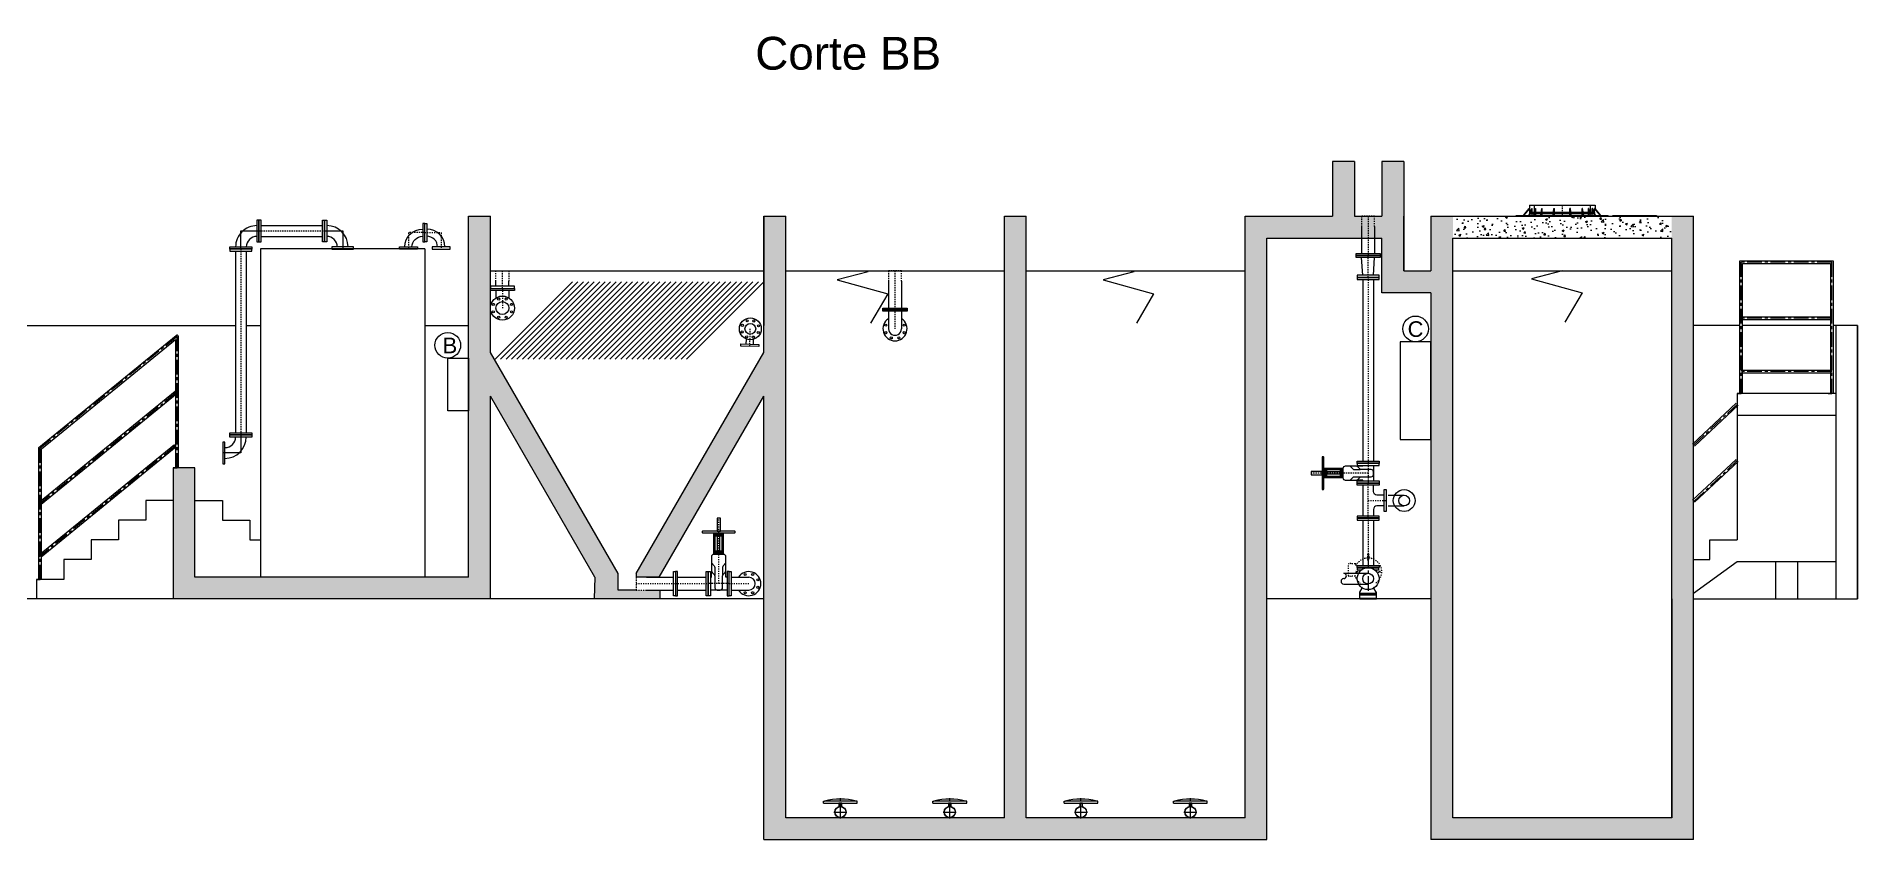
# Model space of a CAD drawing. Header units: millimetres. Extents: x 100 to 940, y 100 to 694.
# Drawn here: x 240.6 to 396.7, y 336.7 to 405.5 of the extents above; entities that cross this region are included whole.
import ezdxf

# ---------------------------------------------------------------- set-up
doc = ezdxf.new("R2010")
doc.units = ezdxf.units.MM
for name, pattern in [('CENTER', [2, 1.25, -0.25, 0.25, -0.25]), ('HIDDEN2', [4.7625, 3.175, -1.5875]), ('SGC_DASHDOT', [1, 0.5, -0.25, 0, -0.25]), ('SGC_HIDDEN', [0.375, 0.25, -0.125])]:
    doc.linetypes.add(name, pattern=pattern)
for name, color, linetype, lineweight in [('37-P-HS-AG-Q', 4, 'Continuous', 9), ('Alvenaria', 8, 'Continuous', 9), ('AM_9', 253, 'Continuous', 13), ('Aço 1020', 6, 'Continuous', 9), ('Centro', 1, 'CENTER', 5), ('contorno', 1, 'Continuous', 9), ('COTAS', 5, 'Continuous', 5), ('M-EQUIPAMENTOS', 1, 'Continuous', 9), ('PAREDE', 7, 'Continuous', 9), ('SGC-Conexoes (Desenho Unifilar)', 6, 'Continuous', 5), ('SGC-Conexoes (Furos)', 9, 'Continuous', 5), ('SGC-Conexoes (Linhas Externas)', 6, 'Continuous', 9), ('SGC-EIXOS', 9, 'SGC_DASHDOT', 9), ('SGC-PONTAS', 2, 'SGC_HIDDEN', 9), ('SGC-Tubos (Desenho Bifilar)', 6, 'Continuous', 9), ('SGC-Valvulas (Acionamento)', 2, 'Continuous', 9), ('SGC-Valvulas (Linhas Externas)', 3, 'Continuous', 9)]:
    doc.layers.add(name, color=color, linetype=linetype, lineweight=lineweight)
doc.styles.get("Standard").update_dxf_attribs({"font": 'arial.ttf'})
pattern_1 = [(50, (1924.3093, 462.3803), (1.6810786, -0.1470753), [0.1757812, -1.9335938]), (355, (1924.3093, 462.3803), (-0.3251984, 1.7629503), [0.140625, -1.546875]), (100.45144, (1924.4494, 462.368), (1.3558801, 1.615875), [0.149391, -1.6433018]), (46.1842, (1924.3093, 462.849), (2.5013469, -0.3879358), [0.263672, -2.9003906]), (96.63564, (1924.5177, 462.8167), (2.190614, 2.2830905), [0.2240867, -2.464954]), (351.18416, (1924.3093, 462.849), (2.190614, 2.2830905), [0.2109375, -2.3203125]), (21, (1924.5436, 462.7318), (1.3990009, -0.943638), [0.1757812, -1.9335938]), (326, (1924.5436, 462.7318), (0.5702703, 1.6995704), [0.140625, -1.546875]), (71.45144, (1924.6602, 462.6532), (1.9692712, 0.7559324), [0.149391, -1.6433018]), (37.5, (1924.30926, 462.38026), (0.02849966, 0.78021997), [0, -1.528125, 0, -1.5703125, 0, -1.5527344]), (7.5, (1924.3093, 462.3803), (0.61656923, 0.92440245), [0, -0.8953125, 0, -1.49296875, 0, -0.59179687]), (327.5, (1923.7866, 462.38026), (1.25114633, -0.05286298), [0, -0.5859375, 0, -1.828125, 0, -2.42578125]), (317.5, (1923.5522, 462.3803), (1.3668426, 0.23462105), [0, -0.76171875, 0, -1.2140625, 0, -1.72265625])]

msp = doc.modelspace()

# ---------------------------------------------------------------- texts
at = {"layer": 'COTAS', "insert": (302.25, 405.51), "char_height": 2.812, "attachment_point": 1}
msp.add_mtext_dynamic_manual_height_columns('Corte BB', width=4099.9241, gutter_width=0.75, heights=[0], dxfattribs=at)
at = {"layer": 'COTAS', "color": 2, "lineweight": 20, "char_height": 1.34, "attachment_point": 1}
for s, insert in [('C', (358.17, 381.13)), ('B', (275.46, 379.73))]:
    msp.add_mtext_dynamic_manual_height_columns(s, width=1385.5134, gutter_width=0.75, heights=[0], dxfattribs=dict(at, insert=insert))

# ---------------------------------------------------------------- blocks, each defined once
blk = doc.blocks.new('BB-1-CD13-N10-D100-S0', base_point=(18535, 26959))
at = {"layer": 'SGC-Conexoes (Linhas Externas)'}
blk.add_lwpolyline([(18355, 26849), (18355, 27069), (18374, 27069), (18374, 26849)], close=True, dxfattribs=at)
for points in [[(18620, 27018), (18374, 27018)], [(18620, 26900), (18374, 26900)]]:
    blk.add_lwpolyline(points, dxfattribs=at)
at = {"layer": 'SGC-EIXOS'}
blk.add_line((18715, 26959), (18355, 26959), dxfattribs=at)
at = {"layer": 'SGC-PONTAS'}
blk.add_lwpolyline([(18620, 26900), (18715, 26900), (18715, 27018), (18620, 27018)], dxfattribs=at)
blk = doc.blocks.new('BB-1-EH01-N10-D100-S0', base_point=(440692, 47249))
at = {"layer": 'SGC-EIXOS'}
for p, q in [((440692, 47249), (440692, 47849)), ((440787, 47249), (440597, 47249))]:
    blk.add_line(p, q, dxfattribs=at)
at = {"layer": 'SGC-Valvulas (Acionamento)'}
blk.add_lwpolyline([(440707, 47729), (440707, 47849), (440677, 47849), (440677, 47729)], close=True, dxfattribs=at)
blk.add_lwpolyline([(440736, 47714), (440838, 47714, 0.414214), (440842, 47718), (440842, 47725, 0.414214), (440838, 47729), (440546, 47729, 0.414214), (440542, 47725), (440542, 47718, 0.414214), (440546, 47714), (440648, 47714)], format="xyb", dxfattribs=at)
at = {"layer": 'SGC-Valvulas (Linhas Externas)'}
for p, q in [((440648, 47714), (440736, 47714)), ((440648, 47517), (440648, 47714)), ((440736, 47704), (440648, 47704)), ((440736, 47694), (440648, 47694)), ((440736, 47684), (440648, 47684)), ((440659, 47547), (440659, 47684)), ((440681, 47547), (440681, 47684)), ((440703, 47547), (440703, 47684)), ((440725, 47547), (440725, 47684)), ((440736, 47517), (440736, 47714)), ((440736, 47547), (440648, 47547)), ((440736, 47537), (440648, 47537)), ((440736, 47527), (440648, 47527)), ((440616, 47308), (440625, 47308)), ((440625, 47308), (440625, 47359)), ((440758, 47308), (440758, 47359)), ((440768, 47308), (440758, 47308)), ((440768, 47190), (440616, 47190))]:
    blk.add_line(p, q, dxfattribs=at)
blk.add_lwpolyline([(440727, 47212), (440727, 47318, -0.198912), (440734, 47334), (440752, 47352, 0.198912), (440758, 47368), (440758, 47495, 0.414214), (440736, 47517), (440648, 47517, 0.414214), (440625, 47495), (440625, 47368, 0.198912), (440632, 47352), (440650, 47334, -0.198912), (440657, 47318), (440657, 47212, 0.414214), (440679, 47190), (440705, 47190, 0.414214)], format="xyb", close=True, dxfattribs=at)
for points in [[(440597, 47139), (440597, 47359), (440616, 47359), (440616, 47139)], [(440787, 47139), (440787, 47359), (440768, 47359), (440768, 47139)]]:
    blk.add_lwpolyline(points, close=True, dxfattribs=at)
for points in [[(440625, 47438), (440650, 47413, -0.198912), (440657, 47397), (440657, 47327)], [(440758, 47438), (440734, 47413, 0.198912), (440727, 47397), (440727, 47327)]]:
    blk.add_lwpolyline(points, format="xyb", dxfattribs=at)
blk = doc.blocks.new('BB-4-CC01-N10-D100-S0', base_point=(9653, 38781))
at = {"layer": 'SGC-Conexoes (Furos)'}
for centre in [(9619, 38864), (9688, 38864), (9736, 38816), (9619, 38698), (9688, 38698), (9736, 38747)]:
    blk.add_ellipse(centre, major_axis=(-9.5, 0), ratio=1, dxfattribs=at)
at = {"layer": 'SGC-Conexoes (Linhas Externas)'}
for p, q in [((9492, 38840), (9653, 38840)), ((9492, 38722), (9653, 38722))]:
    blk.add_line(p, q, dxfattribs=at)
blk.add_lwpolyline([(9473, 38891), (9492, 38891), (9492, 38671), (9473, 38671)], close=True, dxfattribs=at)
for radius, start, end in [(110, 212.4364, 147.5636), (59, 270, 90)]:
    blk.add_arc((9653, 38781), radius, start, end, dxfattribs=at)
at = {"layer": 'SGC-EIXOS'}
blk.add_line((9473, 38781), (9653, 38781), dxfattribs=at)
blk = doc.blocks.new('BB-1-CA06-N10-D100-S0-L300')
at = {"layer": 'SGC-EIXOS'}
blk.add_line((150, 0), (-150, 0), dxfattribs=at)
at = {"layer": 'SGC-Tubos (Desenho Bifilar)'}
for p, q in [((131, 59), (-131, 59)), ((131, -59), (-131, -59))]:
    blk.add_line(p, q, dxfattribs=at)
for points in [[(-150, -110), (-150, 110), (-131, 110), (-131, -110)], [(150, -110), (150, 110), (131, 110), (131, -110)]]:
    blk.add_lwpolyline(points, close=True, dxfattribs=at)
blk = doc.blocks.new('chassi lateral')
at = {"layer": 'Centro'}
for p, q in [((-2164, 7544), (-2164, 7532)), ((-2158, 7589), (-2158, 7575)), ((-2058, 7589), (-2058, 7575)), ((-2052, 7544), (-2052, 7532))]:
    blk.add_line(p, q, dxfattribs=at)
at = {"layer": 'contorno'}
for p, q in [((-2184, 7586), (-2031, 7586)), ((-2184, 7535), (-2184, 7586)), ((-2184, 7573), (-2031, 7573)), ((-2184, 7541), (-2031, 7541)), ((-2184, 7535), (-2031, 7535)), ((-2168, 7578), (-2047, 7578)), ((-2031, 7535), (-2031, 7586))]:
    blk.add_line(p, q, dxfattribs=at)
for centre, start, end in [((-2168, 7572), 90, 167.6822), ((-2047, 7572), 12.3178, 90)]:
    blk.add_arc(centre, 6, start, end, dxfattribs=at)
blk = doc.blocks.new('M12 x 25')
at = {"layer": 'Centro'}
blk.add_line((-2058, 7582), (-2058, 7572), dxfattribs=at)
at = {"layer": 'contorno'}
for p, q in [((-2064, 7578), (-2064, 7576)), ((-2062, 7575), (-2064, 7576)), ((-2064, 7576), (-2052, 7576)), ((-2062, 7578), (-2062, 7575)), ((-2062, 7575), (-2053, 7575)), ((-2053, 7578), (-2053, 7575)), ((-2052, 7576), (-2053, 7575)), ((-2052, 7578), (-2052, 7576))]:
    blk.add_line(p, q, dxfattribs=at)
blk = doc.blocks.new('redutor lateral carc. 112')
at = {"layer": 'AM_9', "linetype": 'HIDDEN2', "ltscale": 3}
for p, q in [((-1418, 9177), (-1437, 9177)), ((-1437, 9171), (-1418, 9171)), ((-1331, 9283), (-1331, 9264)), ((-1325, 9264), (-1325, 9283)), ((-1219, 9177), (-1237, 9177)), ((-1237, 9171), (-1219, 9171))]:
    blk.add_line(p, q, dxfattribs=at)
for centre, radius, start, end in [((-1437, 9180), 3, 180, 270), ((-1437, 9168), 3, 90, 180), ((-1328, 9174), 125, 304.7659, 152.8264), ((-1334, 9283), 3, 0, 90), ((-1322, 9283), 3, 90, 180), ((-1219, 9180), 3, 270, 0), ((-1219, 9168), 3, 0, 90), ((-1328, 9174), 125, 194.5207, 235.2341)]:
    blk.add_arc(centre, radius, start, end, dxfattribs=at)
blk = doc.blocks.new('112MFFSEM-PEE1-1')
at = {"layer": 'AM_9', "linetype": 'HIDDEN2', "ltscale": 3}
for p, q in [((-180, -38), (-180, 70)), ((-157, 75), (-177, 74)), ((-155, 72), (-157, 75)), ((-117, 72), (-155, 72)), ((-112, 67), (-112, 56)), ((-112, 60), (-110, 60)), ((-5, 163), (-6, 125)), ((5, 163), (6, 125)), ((-157, -42), (-177, -41)), ((-155, -40), (-157, -42)), ((-118, -40), (-155, -40))]:
    blk.add_line(p, q, dxfattribs=at)
blk.add_arc((0, 163), 5, 1.5482, 178.4518, dxfattribs=at)
for centre, major_axis, start_param, end_param in [((-177, 70), (-3.42, 0), -1.521479, 0), ((-117, 67), (-5.7, 0), 3.141593, 4.712389), ((-177, -38), (3.42, 0), 3.141593, 4.663072)]:
    blk.add_ellipse(centre, major_axis=major_axis, ratio=0.99585, start_param=start_param, end_param=end_param, dxfattribs=at)
blk = doc.blocks.new('CARCAÇA DE ENTRADA L')
at = {"layer": 'contorno'}
for p, q in [((-1975, 8864), (-1785, 8864)), ((-1975, 8845), (-1975, 8864)), ((-1934, 8842), (-1972, 8842)), ((-1788, 8842), (-1825, 8842)), ((-1785, 8864), (-1785, 8845))]:
    blk.add_line(p, q, dxfattribs=at)
for centre, start, end in [((-1972, 8845), 180, 270), ((-1788, 8845), 270, 0)]:
    blk.add_arc(centre, 3, start, end, dxfattribs=at)
blk = doc.blocks.new('BB-1-CI07-N10-D100-S80', base_point=(483985, 8090))
at = {"layer": 'SGC-Conexoes (Linhas Externas)'}
for p, q in [((484066, 8139), (483904, 8149)), ((484066, 8041), (483904, 8031))]:
    blk.add_line(p, q, dxfattribs=at)
for points in [[(483885, 7980), (483885, 8200), (483904, 8200), (483904, 7980)], [(484085, 7990), (484085, 8190), (484066, 8190), (484066, 7990)]]:
    blk.add_lwpolyline(points, close=True, dxfattribs=at)
at = {"layer": 'SGC-EIXOS'}
blk.add_line((484085, 8090), (483885, 8090), dxfattribs=at)
blk = doc.blocks.new('BB-1-CA06-N10-D80-S0-L1700')
at = {"layer": 'SGC-EIXOS'}
blk.add_line((850, 0), (-850, 0), dxfattribs=at)
at = {"layer": 'SGC-Tubos (Desenho Bifilar)'}
for p, q in [((831, 49), (-831, 49)), ((831, -49), (-831, -49))]:
    blk.add_line(p, q, dxfattribs=at)
for points in [[(-850, -100), (-850, 100), (-831, 100), (-831, -100)], [(850, -100), (850, 100), (831, 100), (831, -100)]]:
    blk.add_lwpolyline(points, close=True, dxfattribs=at)
blk = doc.blocks.new('BB-1-CG01-N10-D80-S80', base_point=(-223113, 242056))
at = {"layer": 'SGC-Conexoes (Linhas Externas)'}
blk.add_line((-223254, 242007), (-222972, 242007), dxfattribs=at)
for points in [[(-223273, 241956), (-223273, 242156), (-223254, 242156), (-223254, 241956)], [(-223213, 242221), (-223013, 242221), (-223013, 242202), (-223213, 242202)], [(-222953, 241956), (-222953, 242156), (-222972, 242156), (-222972, 241956)]]:
    blk.add_lwpolyline(points, close=True, dxfattribs=at)
for points in [[(-223162, 242202), (-223162, 242137, -0.414214), (-223195, 242105), (-223254, 242105)], [(-223064, 242202), (-223064, 242137, 0.414214), (-223032, 242105), (-222972, 242105)]]:
    blk.add_lwpolyline(points, format="xyb", dxfattribs=at)
at = {"layer": 'SGC-EIXOS'}
for p, q in [((-223113, 242056), (-223113, 242221)), ((-222953, 242056), (-223273, 242056))]:
    blk.add_line(p, q, dxfattribs=at)
blk = doc.blocks.new('BB-1-EH01-N10-D80-S0', base_point=(-380638, 191436))
at = {"layer": 'SGC-EIXOS'}
for p, q in [((-380638, 191436), (-380638, 191956)), ((-380548, 191436), (-380728, 191436))]:
    blk.add_line(p, q, dxfattribs=at)
at = {"layer": 'SGC-Valvulas (Acionamento)'}
blk.add_lwpolyline([(-380596, 191842), (-380491, 191842, 0.414214), (-380488, 191846), (-380488, 191853, 0.414214), (-380491, 191856), (-380784, 191856, 0.414214), (-380788, 191853), (-380788, 191846, 0.414214), (-380784, 191842), (-380680, 191842)], format="xyb", dxfattribs=at)
blk.add_lwpolyline([(-380624, 191856), (-380624, 191956), (-380652, 191956), (-380652, 191856)], close=True, dxfattribs=at)
at = {"layer": 'SGC-Valvulas (Linhas Externas)'}
for p, q in [((-380680, 191842), (-380596, 191842)), ((-380680, 191666), (-380680, 191842)), ((-380596, 191834), (-380680, 191834)), ((-380596, 191825), (-380680, 191825)), ((-380596, 191817), (-380680, 191817)), ((-380669, 191691), (-380669, 191817)), ((-380648, 191691), (-380648, 191817)), ((-380627, 191691), (-380627, 191817)), ((-380606, 191691), (-380606, 191817)), ((-380596, 191666), (-380596, 191842)), ((-380596, 191691), (-380680, 191691)), ((-380596, 191683), (-380680, 191683)), ((-380596, 191674), (-380680, 191674)), ((-380709, 191485), (-380701, 191485)), ((-380701, 191485), (-380701, 191536)), ((-380575, 191485), (-380575, 191536)), ((-380567, 191485), (-380575, 191485)), ((-380567, 191387), (-380709, 191387))]:
    blk.add_line(p, q, dxfattribs=at)
blk.add_lwpolyline([(-380605, 191408), (-380605, 191498, -0.198912), (-380598, 191513), (-380581, 191530, 0.198912), (-380575, 191545), (-380575, 191645, 0.414214), (-380596, 191666), (-380680, 191666, 0.414214), (-380701, 191645), (-380701, 191545, 0.198912), (-380695, 191530), (-380677, 191513, -0.198912), (-380671, 191498), (-380671, 191408, 0.414214), (-380650, 191387), (-380626, 191387, 0.414214)], format="xyb", close=True, dxfattribs=at)
for points in [[(-380728, 191336), (-380728, 191536), (-380709, 191536), (-380709, 191336)], [(-380548, 191336), (-380548, 191536), (-380567, 191536), (-380567, 191336)]]:
    blk.add_lwpolyline(points, close=True, dxfattribs=at)
for points in [[(-380701, 191601), (-380677, 191577, -0.198912), (-380671, 191563), (-380671, 191507)], [(-380575, 191601), (-380598, 191577, 0.198912), (-380605, 191563), (-380605, 191507)]]:
    blk.add_lwpolyline(points, format="xyb", dxfattribs=at)
blk = doc.blocks.new('BB-1-CA06-N10-D80-S0-L454')
at = {"layer": 'SGC-EIXOS'}
blk.add_line((227, 0), (-227, 0), dxfattribs=at)
at = {"layer": 'SGC-Tubos (Desenho Bifilar)'}
for p, q in [((208, 49), (-208, 49)), ((208, -49), (-208, -49))]:
    blk.add_line(p, q, dxfattribs=at)
for points in [[(-227, -100), (-227, 100), (-208, 100), (-208, -100)], [(227, -100), (227, 100), (208, 100), (208, -100)]]:
    blk.add_lwpolyline(points, close=True, dxfattribs=at)
blk = doc.blocks.new('BB-2-CG01-N10-D80-S50', base_point=(-173065, -8736))
at = {"layer": 'SGC-Conexoes (Furos)'}
for centre in [(-173095, -8662), (-173034, -8662), (-173139, -8705), (-173139, -8766), (-173095, -8809), (-173034, -8809), (-172991, -8705), (-172991, -8766)]:
    blk.add_circle(centre, 9.5, dxfattribs=at)
at = {"layer": 'SGC-Conexoes (Linhas Externas)'}
for p, q in [((-173098, -8595), (-173098, -8641)), ((-173032, -8595), (-173032, -8641))]:
    blk.add_line(p, q, dxfattribs=at)
blk.add_lwpolyline([(-173147, -8576), (-172982, -8576), (-172982, -8595), (-173147, -8595)], close=True, dxfattribs=at)
for radius in [100, 49]:
    blk.add_circle((-173065, -8736), radius, dxfattribs=at)
at = {"layer": 'SGC-EIXOS'}
blk.add_line((-173065, -8576), (-173065, -8736), dxfattribs=at)
blk = doc.blocks.new('BB-1-CC01-N10-D50-S0', base_point=(-174500, -10107))
at = {"layer": 'SGC-Conexoes (Linhas Externas)'}
for points in [[(-174650, -10025), (-174631, -10025), (-174631, -10190), (-174650, -10190)], [(-174418, -10257), (-174418, -10238), (-174583, -10238), (-174583, -10257)]]:
    blk.add_lwpolyline(points, close=True, dxfattribs=at)
for radius in [164, 98]:
    blk.add_arc((-174631, -10238), radius, 360, 90, dxfattribs=at)
at = {"layer": 'SGC-EIXOS'}
for p, q in [((-174650, -10107), (-174500, -10107)), ((-174500, -10107), (-174500, -10257))]:
    blk.add_line(p, q, dxfattribs=at)
blk = doc.blocks.new('BB-1-CC01-N10-D80-S0', base_point=(373179.552, 32989.429))
at = {"layer": 'SGC-Conexoes (Linhas Externas)'}
for points in [[(373179.387, 32989.529), (373179.406, 32989.529), (373179.406, 32989.329), (373179.387, 32989.329)], [(373179.652, 32989.264), (373179.652, 32989.283), (373179.452, 32989.283), (373179.452, 32989.264)]]:
    blk.add_lwpolyline(points, close=True, dxfattribs=at)
for radius in [0.195, 0.097]:
    blk.add_arc((373179.406, 32989.283), radius, 360, 90, dxfattribs=at)
at = {"layer": 'SGC-EIXOS'}
for p, q in [((373179.387, 32989.429), (373179.552, 32989.429)), ((373179.552, 32989.429), (373179.552, 32989.264))]:
    blk.add_line(p, q, dxfattribs=at)
blk = doc.blocks.new('BB-1-CA06-N10-D80-S0-L600')
at = {"layer": 'SGC-EIXOS'}
blk.add_line((300, 0), (-300, 0), dxfattribs=at)
at = {"layer": 'SGC-Tubos (Desenho Bifilar)'}
for p, q in [((281, 49), (-281, 49)), ((281, -49), (-281, -49))]:
    blk.add_line(p, q, dxfattribs=at)
for points in [[(-300, -100), (-300, 100), (-281, 100), (-281, -100)], [(300, -100), (300, 100), (281, 100), (281, -100)]]:
    blk.add_lwpolyline(points, close=True, dxfattribs=at)
blk = doc.blocks.new('BB-2-LC01-N0-D0-S0', base_point=(-106625, -46704))
at = {"layer": 'SGC-Conexoes (Linhas Externas)'}
for p, q in [((-106979, -46798), (-106926, -46735)), ((-106975, -46798), (-106921, -46735)), ((-106930, -46798), (-106904, -46735)), ((-106926, -46735), (-106921, -46735)), ((-106925, -46704), (-106325, -46704)), ((-106925, -46704), (-106925, -46735)), ((-106925, -46798), (-106900, -46735)), ((-106921, -46795), (-106921, -46735)), ((-106330, -46771), (-106920, -46771)), ((-106920, -46771), (-106920, -46779)), ((-106920, -46779), (-106330, -46779)), ((-106904, -46735), (-106900, -46735)), ((-106900, -46798), (-106900, -46735)), ((-106884, -46798), (-106869, -46735)), ((-106882, -46704), (-106369, -46704)), ((-106882, -46704), (-106882, -46771)), ((-106879, -46798), (-106865, -46735)), ((-106869, -46735), (-106865, -46735)), ((-106865, -46798), (-106865, -46735)), ((-106822, -46798), (-106812, -46735)), ((-106817, -46798), (-106807, -46735)), ((-106812, -46735), (-106807, -46735)), ((-106807, -46798), (-106807, -46735)), ((-106787, -46771), (-106787, -46779)), ((-106764, -46771), (-106764, -46779)), ((-106708, -46798), (-106701, -46735)), ((-106703, -46798), (-106697, -46735)), ((-106701, -46735), (-106697, -46735)), ((-106697, -46798), (-106697, -46735)), ((-106547, -46798), (-106554, -46735)), ((-106549, -46735), (-106554, -46735)), ((-106554, -46798), (-106554, -46735)), ((-106543, -46798), (-106549, -46735)), ((-106487, -46771), (-106487, -46779)), ((-106464, -46771), (-106464, -46779)), ((-106439, -46735), (-106443, -46735)), ((-106433, -46798), (-106443, -46735)), ((-106443, -46798), (-106443, -46735)), ((-106429, -46798), (-106439, -46735)), ((-106382, -46735), (-106386, -46735)), ((-106371, -46798), (-106386, -46735)), ((-106386, -46798), (-106386, -46735)), ((-106367, -46798), (-106382, -46735)), ((-106369, -46704), (-106369, -46771)), ((-106325, -46798), (-106351, -46735)), ((-106347, -46735), (-106351, -46735)), ((-106351, -46798), (-106351, -46735)), ((-106321, -46798), (-106347, -46735)), ((-106330, -46771), (-106330, -46779)), ((-106276, -46798), (-106329, -46735)), ((-106325, -46735), (-106329, -46735)), ((-106329, -46795), (-106329, -46735)), ((-106325, -46704), (-106325, -46735)), ((-106271, -46798), (-106325, -46735)), ((-107045, -46798), (-106205, -46798)), ((-107045, -46804), (-107045, -46798)), ((-107045, -46804), (-106205, -46804)), ((-106205, -46804), (-106205, -46798)), ((-106205, -46804), (-106205, -46798))]:
    blk.add_line(p, q, dxfattribs=at)
at = {"layer": 'SGC-EIXOS'}
blk.add_line((-106625, -46704), (-106625, -46804), dxfattribs=at)
blk = doc.blocks.new('BB-2-CG01-N10-D100-S100', base_point=(134399, 233092))
at = {"layer": 'SGC-Conexoes (Furos)'}
for centre in [(134316, 233126), (134365, 233175), (134434, 233175), (134482, 233126), (134316, 233057), (134365, 233008), (134434, 233008), (134482, 233057)]:
    blk.add_circle(centre, 9.5, dxfattribs=at)
at = {"layer": 'SGC-Conexoes (Linhas Externas)'}
for p, q in [((134340, 233253), (134340, 233184)), ((134458, 233253), (134458, 233184))]:
    blk.add_line(p, q, dxfattribs=at)
blk.add_lwpolyline([(134289, 233272), (134509, 233272), (134509, 233253), (134289, 233253)], close=True, dxfattribs=at)
for radius in [110, 59]:
    blk.add_circle((134399, 233092), radius, dxfattribs=at)
at = {"layer": 'SGC-EIXOS'}
blk.add_line((134399, 233272), (134399, 233092), dxfattribs=at)
blk = doc.blocks.new('BB-1-CA09-N10-D100-S0-L160')
at = {"layer": 'SGC-EIXOS'}
blk.add_line((80, 0), (-80, 0), dxfattribs=at)
at = {"layer": 'SGC-PONTAS'}
blk.add_lwpolyline([(14.5, -59), (-80, -59), (-80, 59), (14.5, 59)], dxfattribs=at)
at = {"layer": 'SGC-Tubos (Desenho Bifilar)'}
for p, q in [((61, 59), (14.5, 59)), ((61, -59), (14.5, -59))]:
    blk.add_line(p, q, dxfattribs=at)
blk.add_lwpolyline([(80, -110), (80, 110), (61, 110), (61, -110)], close=True, dxfattribs=at)

# ---------------------------------------------------------------- hatches: boundary and pattern name
at = {"layer": 'Alvenaria'}
h = msp.add_hatch(dxfattribs=at)
h.set_pattern_fill('AR-CONC', color=256, scale=0.234375)
h.set_pattern_definition(pattern_1)
h.paths.add_polyline_path([(304.86, 390.14), (302.98, 390.14), (302.98, 380.76), (302.98, 378.46), (292.04, 359.51), (292.04, 359.2), (294.03, 359.2), (302.98, 374.71), (302.98, 336.7), (346.11, 336.7), (346.11, 388.26), (355.95, 388.26), (355.95, 383.58), (360.17, 383.58), (360.17, 336.7), (382.67, 336.7), (382.67, 390.14), (380.8, 390.14), (380.8, 338.58), (362.05, 338.58), (362.05, 390.14), (360.17, 390.14), (360.17, 385.45), (357.83, 385.45), (357.83, 394.83), (355.95, 394.83), (355.95, 390.14), (353.61, 390.14), (353.61, 394.83), (351.73, 394.83), (351.73, 390.14), (344.23, 390.14), (344.23, 338.58), (325.48, 338.58), (325.48, 390.14), (323.61, 390.14), (323.61, 338.58), (304.86, 338.58)])
h = msp.add_hatch(dxfattribs=at)
h.set_pattern_fill('AR-CONC', color=256, scale=0.234375)
h.set_pattern_definition(pattern_1)
h.paths.add_polyline_path([(254.23, 368.58), (252.36, 368.58), (252.36, 357.33), (279.55, 357.33), (279.55, 374.71), (288.51, 359.2), (288.45, 357.33), (294.08, 357.33), (294.08, 358.09), (292.93, 358.09), (292.04, 358.09), (290.49, 358.09), (290.49, 359.51), (279.55, 378.46), (279.55, 390.14), (277.67, 390.14), (277.67, 359.2), (254.23, 359.2)])
h = msp.add_hatch(dxfattribs=at)
h.set_pattern_fill('AR-CONC', color=256, scale=0.009375)
h.set_pattern_definition([(50, (-1179.1946, -1826.7712), (1.7079813, -0.1494289), [0.1785937, -1.9645313]), (355, (-1179.1946, -1826.7712), (-0.3304071, 1.7911579), [0.142875, -1.5716305]), (100.451445, (-1179.0523, -1826.7836), (1.3775742, 1.6417289), [0.1517813, -1.669596]), (46.1842, (-1179.1946, -1826.295), (2.541366, -0.3941468), [0.2678906, -2.9467969]), (96.63556, (-1178.9828, -1826.3278), (2.2256638, 2.31962), [0.227672, -2.5043963]), (351.18415, (-1179.1946, -1826.295), (2.2256638, 2.31962), [0.2143122, -2.357435]), (21, (-1178.9565, -1826.414), (1.4213849, -0.9587362), [0.1785937, -1.9645313]), (326, (-1178.9565, -1826.414), (0.579394, 1.7267622), [0.142875, -1.571625]), (71.451445, (-1178.838, -1826.4939), (2.0007789, 0.768026), [0.1517813, -1.6695932]), (37.5, (-1179.1946, -1826.77116), (0.02895566, 0.79270349), [0, -1.552575, 0, -1.5954375, 0, -1.57757813]), (7.5, (-1179.1946, -1826.7712), (0.62643434, 0.9391929), [0, -0.9096375, 0, -1.51685625, 0, -0.60126563]), (327.5, (-1179.7256, -1826.77116), (1.27116183, -0.05370697), [0, -0.5953125, 0, -1.857375, 0, -2.46459375]), (317.5, (-1179.9637, -1826.7712), (1.38871108, 0.23837335), [0, -0.77390625, 0, -1.2334875, 0, -1.75021875])])
h.paths.add_polyline_path([(380.8, 390.14), (362.05, 390.14), (362.05, 388.26), (380.8, 388.26)])

# ---------------------------------------------------------------- linework, layer by layer
at = {"color": 2, "lineweight": 20}
for points in [[(360.17, 379.38), (357.53, 379.38), (357.53, 371), (360.17, 371)], [(277.67, 373.45), (275.9, 373.45), (275.9, 377.98), (277.67, 377.98)]]:
    msp.add_lwpolyline(points, close=True, dxfattribs=at)
for centre in [(358.85, 380.48), (275.9, 379.07)]:
    msp.add_circle(centre, 1.1, dxfattribs=at)
at = {"layer": '37-P-HS-AG-Q'}
for p, q in [((279.55, 385.45), (302.98, 385.45)), ((304.86, 385.45), (323.61, 385.45)), ((325.48, 385.45), (344.23, 385.45)), ((362.05, 385.45), (380.8, 385.45))]:
    msp.add_line(p, q, dxfattribs=at)
for points in [[(311.92, 385.36), (309.28, 384.68), (313.62, 383.47), (312.14, 380.97)], [(334.7, 385.36), (332.06, 384.68), (336.4, 383.47), (334.92, 380.97)], [(371.42, 385.45), (368.79, 384.78), (373.12, 383.57), (371.64, 381.06)]]:
    msp.add_lwpolyline(points, dxfattribs=at)
at = {"layer": 'Aço 1020'}
msp.add_lwpolyline([(375.76, 390.2), (379.51, 390.2), (379.51, 390.14), (375.76, 390.14)], close=True, dxfattribs=at)
at = {"layer": 'Centro'}
for p, q in [((386.76, 374.95), (386.76, 386.2)), ((394.53, 386.2), (386.76, 386.2)), ((394.53, 374.95), (394.53, 386.2)), ((394.53, 381.39), (386.76, 381.39)), ((252.69, 379.83), (240.97, 370.26)), ((252.69, 368.58), (252.69, 379.83)), ((394.53, 376.83), (386.76, 376.83)), ((252.62, 375.02), (240.9, 365.46)), ((386.43, 374.95), (386.76, 374.95)), ((387.09, 374.95), (386.76, 374.95)), ((394.2, 374.95), (394.53, 374.95)), ((394.86, 374.95), (394.53, 374.95)), ((382.67, 370.51), (386.42, 374.01)), ((252.55, 370.45), (240.83, 360.89)), ((240.97, 359.01), (240.97, 370.26)), ((252.36, 368.58), (252.69, 368.58)), ((253.02, 368.58), (252.69, 368.58)), ((382.67, 365.65), (386.42, 369.2)), ((240.97, 359.01), (240.97, 365.46)), ((240.97, 359.01), (240.97, 360.89)), ((354.78, 361.27), (354.78, 357.76)), ((240.64, 359.01), (240.97, 359.01)), ((241.3, 359.01), (240.97, 359.01)), ((309.55, 338.5), (309.55, 340.37)), ((318.92, 338.5), (318.92, 340.37)), ((330.17, 338.5), (330.17, 340.37)), ((339.55, 338.5), (339.55, 340.37)), ((308.98, 339.06), (310.11, 339.06)), ((318.36, 339.06), (319.48, 339.06)), ((329.61, 339.06), (330.73, 339.06)), ((338.98, 339.06), (340.11, 339.06))]:
    msp.add_line(p, q, dxfattribs=at)
at = {"layer": 'contorno'}
for p, q in [((354.08, 357.91), (354.28, 358.25)), ((354.08, 357.8), (354.08, 357.9)), ((355.48, 357.8), (354.08, 357.8)), ((355.48, 357.91), (355.28, 358.25)), ((355.48, 357.9), (355.48, 357.8))]:
    msp.add_line(p, q, dxfattribs=at)
for centre, radius, start, end in [((354.1, 357.9), 0.0187, 150, 180), ((354.21, 358.29), 0.075, 330, 54.0261), ((355.35, 358.29), 0.075, 125.9739, 210), ((355.47, 357.9), 0.0187, 0, 30)]:
    msp.add_arc(centre, radius, start, end, dxfattribs=at)
at = {"layer": 'M-EQUIPAMENTOS'}
for p, q in [((273.92, 387.33), (259.86, 387.33)), ((259.86, 387.33), (259.86, 359.2)), ((273.92, 387.33), (273.92, 359.2)), ((286.58, 384.51), (279.95, 377.89)), ((287.05, 384.51), (280.42, 377.89)), ((287.52, 384.51), (280.89, 377.89)), ((287.98, 384.51), (281.36, 377.89)), ((288.45, 384.51), (281.82, 377.89)), ((288.92, 384.51), (282.29, 377.89)), ((289.39, 384.51), (282.76, 377.89)), ((289.39, 384.51), (282.76, 377.89)), ((289.86, 384.51), (283.23, 377.89)), ((290.33, 384.51), (283.7, 377.89)), ((290.8, 384.51), (284.17, 377.89)), ((291.27, 384.51), (284.64, 377.89)), ((291.73, 384.51), (285.11, 377.89)), ((292.2, 384.51), (285.57, 377.89)), ((292.67, 384.51), (286.04, 377.89)), ((293.14, 384.51), (286.51, 377.89)), ((293.61, 384.51), (286.98, 377.89)), ((293.61, 384.51), (286.98, 377.89)), ((294.08, 384.51), (287.45, 377.89)), ((294.55, 384.51), (287.92, 377.89)), ((295.02, 384.51), (288.39, 377.89)), ((295.48, 384.51), (288.86, 377.89)), ((295.95, 384.51), (289.32, 377.89)), ((296.42, 384.51), (289.79, 377.89)), ((296.89, 384.51), (290.26, 377.89)), ((297.36, 384.51), (290.73, 377.89)), ((297.83, 384.51), (291.2, 377.89)), ((298.3, 384.51), (291.67, 377.89)), ((298.77, 384.51), (292.14, 377.89)), ((299.23, 384.51), (292.61, 377.89)), ((299.7, 384.51), (293.07, 377.89)), ((300.17, 384.51), (293.54, 377.89)), ((300.64, 384.51), (294.01, 377.89)), ((301.11, 384.51), (294.48, 377.89)), ((301.58, 384.51), (294.95, 377.89)), ((302.05, 384.51), (295.42, 377.89)), ((302.52, 384.51), (295.89, 377.89)), ((302.98, 384.51), (296.36, 377.89))]:
    msp.add_line(p, q, dxfattribs=at)
at = {"layer": 'PAREDE'}
for p, q in [((353.61, 394.83), (351.73, 394.83)), ((351.73, 394.83), (351.73, 390.14)), ((353.61, 394.83), (353.61, 390.14)), ((357.83, 394.83), (355.95, 394.83)), ((355.95, 394.83), (355.95, 390.14)), ((357.83, 394.83), (357.83, 385.45)), ((277.67, 359.2), (277.67, 390.14)), ((277.67, 390.14), (279.55, 390.14)), ((279.55, 378.46), (279.55, 390.14)), ((302.98, 378.46), (302.98, 390.14)), ((302.98, 390.14), (302.98, 380.76)), ((302.98, 390.14), (304.86, 390.14)), ((304.86, 338.58), (304.86, 390.14)), ((323.61, 338.58), (323.61, 390.14)), ((323.61, 390.14), (325.48, 390.14)), ((325.48, 338.58), (325.48, 390.14)), ((344.23, 338.58), (344.23, 390.14)), ((344.23, 390.14), (351.73, 390.14)), ((353.61, 390.14), (355.95, 390.14)), ((357.83, 385.45), (357.83, 390.14)), ((360.17, 390.14), (360.17, 385.45)), ((360.17, 390.14), (362.05, 390.14)), ((362.05, 390.14), (380.8, 390.14)), ((380.8, 390.14), (382.67, 390.14)), ((382.67, 336.7), (382.67, 390.14)), ((273.92, 387.33), (272.52, 387.33)), ((346.11, 336.7), (346.11, 388.26)), ((346.11, 388.26), (355.95, 388.26)), ((355.95, 383.58), (355.95, 388.26)), ((360.17, 388.26), (360.17, 385.45)), ((362.05, 338.58), (362.05, 388.26)), ((362.05, 388.26), (380.8, 388.26)), ((380.8, 338.58), (380.8, 388.26)), ((357.83, 385.45), (360.17, 385.45)), ((360.17, 383.58), (355.95, 383.58)), ((360.17, 383.58), (360.17, 336.7)), ((211.11, 380.76), (257.71, 380.76)), ((258.63, 380.76), (259.85, 380.76)), ((273.92, 380.76), (277.67, 380.76)), ((386.64, 380.76), (382.67, 380.76)), ((394.41, 380.76), (386.88, 380.76)), ((394.86, 380.76), (394.65, 380.76)), ((394.86, 380.76), (394.86, 357.33)), ((396.73, 380.76), (394.86, 380.76)), ((396.73, 380.76), (396.73, 357.33)), ((396.73, 357.33), (396.73, 380.76)), ((290.49, 359.51), (279.55, 378.46)), ((292.04, 359.51), (302.98, 378.46)), ((279.55, 357.33), (279.55, 374.71)), ((288.51, 359.2), (279.55, 374.71)), ((294.03, 359.2), (302.98, 374.71)), ((302.98, 336.7), (302.98, 374.71)), ((394.86, 374.95), (386.42, 374.95)), ((386.42, 374.95), (386.42, 373.08)), ((386.42, 373.08), (394.86, 373.08)), ((386.42, 373.08), (386.42, 362.39)), ((254.23, 368.58), (252.36, 368.58)), ((252.36, 368.58), (252.36, 357.33)), ((254.23, 359.2), (254.23, 368.58)), ((252.36, 365.76), (250.02, 365.76)), ((250.02, 365.76), (250.02, 364.08)), ((254.23, 365.76), (256.58, 365.76)), ((256.58, 365.76), (256.58, 364.08)), ((250.02, 364.08), (247.67, 364.08)), ((247.67, 364.08), (247.67, 362.39)), ((256.58, 364.08), (258.92, 364.08)), ((258.92, 364.08), (258.92, 362.39)), ((247.67, 362.39), (245.33, 362.39)), ((245.33, 362.39), (245.33, 360.7)), ((258.92, 362.39), (259.86, 362.39)), ((384.08, 360.7), (384.08, 362.39)), ((384.08, 362.39), (386.42, 362.39)), ((245.33, 360.7), (242.98, 360.7)), ((242.98, 360.7), (242.98, 359.01)), ((382.67, 360.7), (384.08, 360.7)), ((277.67, 359.2), (254.23, 359.2)), ((288.51, 359.2), (288.45, 357.34)), ((290.49, 358.09), (290.49, 359.51)), ((292.04, 359.51), (292.04, 359.2)), ((294.03, 359.2), (292.04, 359.2)), ((382.67, 357.83), (386.42, 360.53)), ((386.42, 360.53), (394.86, 360.53)), ((389.7, 360.53), (389.7, 357.33)), ((391.58, 360.53), (391.58, 357.33)), ((242.98, 359.01), (240.64, 359.01)), ((240.64, 359.01), (240.64, 357.33)), ((292.04, 358.09), (290.49, 358.09)), ((294.08, 358.09), (294.08, 357.34)), ((302.98, 357.33), (209.23, 357.33)), ((360.17, 357.33), (346.11, 357.33)), ((380.8, 357.33), (380.8, 338.58)), ((382.67, 357.33), (396.73, 357.33)), ((382.67, 357.33), (382.67, 357.33)), ((308.09, 339.81), (308.09, 340)), ((308.09, 340), (308.19, 340)), ((308.09, 339.81), (311, 339.81)), ((310.91, 340), (308.19, 340)), ((309.66, 339.81), (309.43, 339.81)), ((309.43, 339.81), (309.43, 339.53)), ((309.66, 339.53), (309.66, 339.81)), ((311, 340), (310.91, 340)), ((311, 339.81), (311, 340)), ((317.47, 339.81), (317.47, 340)), ((317.47, 340), (317.56, 340)), ((317.47, 339.81), (320.38, 339.81)), ((320.28, 340), (317.56, 340)), ((319.04, 339.81), (318.81, 339.81)), ((318.81, 339.81), (318.81, 339.53)), ((319.04, 339.53), (319.04, 339.81)), ((320.38, 340), (320.28, 340)), ((320.38, 339.81), (320.38, 340)), ((328.72, 339.81), (328.72, 340)), ((328.72, 340), (328.81, 340)), ((328.72, 339.81), (331.63, 339.81)), ((331.53, 340), (328.81, 340)), ((330.29, 339.81), (330.06, 339.81)), ((330.06, 339.81), (330.06, 339.53)), ((330.29, 339.53), (330.29, 339.81)), ((331.63, 340), (331.53, 340)), ((331.63, 339.81), (331.63, 340)), ((338.09, 339.81), (338.09, 340)), ((338.09, 340), (338.19, 340)), ((338.09, 339.81), (341, 339.81)), ((340.91, 340), (338.19, 340)), ((339.66, 339.81), (339.43, 339.81)), ((339.43, 339.81), (339.43, 339.53)), ((339.66, 339.53), (339.66, 339.81)), ((341, 340), (340.91, 340)), ((341, 339.81), (341, 340)), ((323.61, 338.58), (304.86, 338.58)), ((344.23, 338.58), (325.48, 338.58)), ((380.8, 338.58), (362.05, 338.58)), ((302.98, 336.7), (346.11, 336.7)), ((382.67, 336.7), (360.17, 336.7))]:
    msp.add_line(p, q, dxfattribs=at)
for centre, radius in [((309.55, 339.06), 0.483), ((309.55, 339.06), 0.469), ((318.92, 339.06), 0.483), ((318.92, 339.06), 0.469), ((330.17, 339.06), 0.483), ((330.17, 339.06), 0.469), ((339.55, 339.06), 0.483), ((339.55, 339.06), 0.469)]:
    msp.add_circle(centre, radius, dxfattribs=at)
for centre, radius, start, end in [((352.69, 358.84), 0.23, 90, 270), ((352.69, 359.3), 0.23, 270, 90), ((309.55, 335.12), 5.06, 74.4316, 105.5684), ((318.92, 335.12), 5.06, 74.4316, 105.5684), ((330.17, 335.12), 5.06, 74.4316, 105.5684), ((339.55, 335.12), 5.06, 74.4316, 105.5684)]:
    msp.add_arc(centre, radius, start, end, dxfattribs=at)
at = {"layer": 'SGC-Conexoes (Desenho Unifilar)'}
for p, q in [((386.64, 374.95), (386.64, 386.32)), ((386.64, 386.32), (394.65, 386.32)), ((386.88, 374.95), (386.88, 386.09)), ((386.88, 386.09), (394.41, 386.09)), ((394.41, 386.09), (394.41, 374.95)), ((394.65, 386.32), (394.65, 374.95)), ((386.76, 381.51), (394.53, 381.51)), ((386.76, 381.28), (394.53, 381.28)), ((240.85, 370.32), (252.61, 379.92)), ((241.09, 370.21), (252.57, 379.58)), ((252.57, 379.58), (252.57, 368.58)), ((252.8, 379.83), (252.8, 368.58)), ((386.76, 376.94), (394.53, 376.94)), ((386.76, 376.71), (394.53, 376.71)), ((252.54, 375.11), (240.89, 365.61)), ((252.69, 374.93), (241.04, 365.43)), ((382.59, 370.6), (386.34, 374.1)), ((382.75, 370.43), (386.5, 373.93)), ((240.85, 359.01), (240.85, 370.32)), ((252.48, 370.54), (240.89, 361.09)), ((252.63, 370.36), (241.04, 360.91)), ((241.09, 359.01), (241.09, 370.21)), ((382.59, 365.79), (386.34, 369.29)), ((382.75, 365.62), (386.5, 369.12))]:
    msp.add_line(p, q, dxfattribs=at)
msp.add_arc((252.69, 379.83), 0.117, 0, 129.2144, dxfattribs=at)
at = {"layer": 'SGC-Tubos (Desenho Bifilar)'}
for p, q in [((356.51, 366.22), (357.87, 366.22)), ((356.51, 365.3), (357.87, 365.3)), ((352.69, 359.53), (354.78, 359.53)), ((352.69, 358.61), (354.78, 358.61))]:
    msp.add_line(p, q, dxfattribs=at)
for centre, radius in [((357.87, 365.76), 0.938), ((357.87, 365.76), 0.459), ((354.78, 359.07), 0.938), ((354.78, 359.07), 0.459)]:
    msp.add_circle(centre, radius, dxfattribs=at)

# ---------------------------------------------------------------- block references
at = {"layer": 'contorno', "yscale": 0.009375000000000001, "zscale": 0.009375000000000001}
for name, p, xscale in [('112MFFSEM-PEE1-1', (354.78, 359.66), 0.009375000000000001), ('redutor lateral carc. 112', (367.23, 273.66), 0.009375000000000001), ('CARCAÇA DE ENTRADA L', (372.4, 276.91), 0.009375000000000001), ('chassi lateral', (374.54, 286.69), 0.009375000000000001), ('M12 x 25', (335.02, 286.69), -0.009375000000000001), ('M12 x 25', (374.54, 286.69), 0.009375000000000001)]:
    msp.add_blockref(name, p, dxfattribs=dict(at, xscale=xscale))
at = {"layer": 'SGC-Conexoes (Linhas Externas)'}
for name, p, xscale, yscale, zscale in [('BB-2-LC01-N0-D0-S0', (371.42, 391.08), 0.009375000000000001, 0.009375000000000001, 0.009375000000000001), ('BB-1-CC01-N10-D80-S0', (266.89, 388.87), 9.375, 9.375, 9.375), ('BB-1-CC01-N10-D50-S0', (272.52, 388.73), -0.009375000000000001, 0.009375000000000001, 0.009375000000000001), ('BB-1-CC01-N10-D50-S0', (275.33, 388.73), 0.009375000000000001, 0.009375000000000001, 0.009375000000000001), ('BB-2-CG01-N10-D100-S100', (280.58, 382.26), 0.009375000000000001, 0.009375000000000001, 0.009375000000000001), ('BB-4-CC01-N10-D100-S0', (301.7, 358.64), 0.009375000000000001, 0.009375000000000001, 0.009375000000000001)]:
    msp.add_blockref(name, p, dxfattribs=dict(at, xscale=xscale, yscale=yscale, zscale=zscale))
for name, p, xscale, yscale, zscale, rotation in [('BB-1-CC01-N10-D80-S0', (258.17, 388.87), 9.375, 9.375, 9.375, 90), ('BB-1-CI07-N10-D100-S80', (354.78, 385.83), 0.009375000000000001, 0.009375000000000001, 0.009375000000000001, 270), ('BB-2-CG01-N10-D80-S50', (301.83, 380.48), 0.009375000000000001, 0.009375000000000001, 0.009375000000000001, 178.1947830345653), ('BB-4-CC01-N10-D100-S0', (314.23, 380.48), 0.009375000000000001, 0.009375000000000001, 0.009375000000000001, 270), ('BB-1-CC01-N10-D80-S0', (258.17, 369.84), 9.375, 9.375, 9.375, 270), ('BB-1-CG01-N10-D80-S80', (354.78, 365.76), 0.009375000000000001, 0.009375000000000001, 0.009375000000000001, 270)]:
    msp.add_blockref(name, p, dxfattribs=dict(at, xscale=xscale, yscale=yscale, zscale=zscale, rotation=rotation))
at = {"layer": 'SGC-Tubos (Desenho Bifilar)', "xscale": 0.009375000000000001, "yscale": 0.009375000000000001, "zscale": 0.009375000000000001}
for name, p, rotation in [('BB-1-CA06-N10-D80-S0-L600', (262.53, 388.87), 180), ('BB-1-CA06-N10-D80-S0-L1700', (258.17, 379.36), 89.99999999999999), ('BB-1-CA09-N10-D100-S0-L160', (280.58, 384.7), 270), ('BB-1-CA06-N10-D80-S0-L1700', (354.78, 376.92), 89.99999999999999), ('BB-1-CA06-N10-D80-S0-L454', (354.78, 362.14), 89.99999999999999), ('BB-1-CA06-N10-D100-S0-L300', (296.82, 358.64), 180)]:
    msp.add_blockref(name, p, dxfattribs=dict(at, rotation=rotation))
at = {"layer": 'SGC-Valvulas (Linhas Externas)', "xscale": 0.009375000000000001, "yscale": 0.009375000000000001, "zscale": 0.009375000000000001}
for name, p, rotation in [('BB-1-CD13-N10-D100-S0', (354.78, 388.45), 90), ('BB-1-CD13-N10-D100-S0', (314.23, 383.76), 90), ('BB-1-EH01-N10-D80-S0', (354.78, 368.11), 90), ('BB-1-CD13-N10-D100-S0', (293.73, 358.64), 180)]:
    msp.add_blockref(name, p, dxfattribs=dict(at, rotation=rotation))
msp.add_blockref('BB-1-EH01-N10-D100-S0', (299.12, 358.64), dxfattribs=at)

msp.set_redraw_order([(e.dxf.handle, doc.entitydb.next_handle()) for e in msp.query("TEXT MTEXT ATTDEF DIMENSION ARC_DIMENSION")])  # texts and dimensions are drawn at this point

doc.saveas('drawing.dxf')
